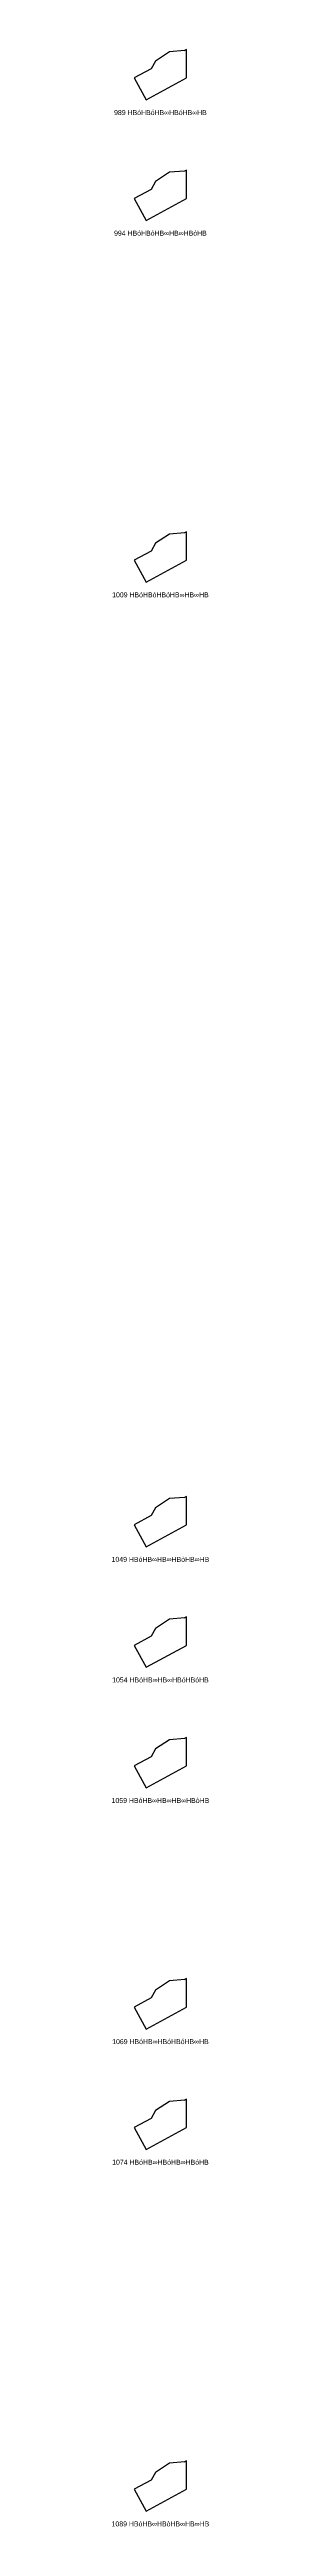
# Model space of a CAD drawing. Header units: millimetres. Extents: x 122552 to 1654769, y -10280102 to 62068.
# Drawn here: x 1342835 to 1364283, y -8826437 to -8278966 of the extents above; entities that cross this region are included whole.
import ezdxf
from ezdxf.enums import TextEntityAlignment as Align

# ---------------------------------------------------------------- set-up
doc = ezdxf.new("R2010")
doc.units = ezdxf.units.MM
doc.styles.add('Arial', font='arial_0.ttf')

msp = doc.modelspace()

# ---------------------------------------------------------------- linework, layer by layer
for points in [[(1350384, -8290112), (1359335, -8285254), (1359335, -8278966), (1358856, -8279225), (1358854, -8279196), (1355566, -8279457), (1352420, -8281502), (1351484, -8283226), (1347747, -8285254)], [(1350384, -8316761), (1359335, -8311903), (1359335, -8305614), (1358856, -8305874), (1358854, -8305844), (1355566, -8306105), (1352420, -8308150), (1351484, -8309875), (1347747, -8311903)], [(1350384, -8396707), (1359335, -8391849), (1359335, -8385560), (1358856, -8385820), (1358854, -8385790), (1355566, -8386051), (1352420, -8388096), (1351484, -8389821), (1347747, -8391849)], [(1350384, -8609896), (1359335, -8605038), (1359335, -8598750), (1358856, -8599009), (1358854, -8598980), (1355566, -8599241), (1352420, -8601286), (1351484, -8603010), (1347747, -8605038)], [(1350384, -8636545), (1359335, -8631687), (1359335, -8625399), (1358856, -8625658), (1358854, -8625629), (1355566, -8625889), (1352420, -8627934), (1351484, -8629659), (1347747, -8631687)], [(1350384, -8663193), (1359335, -8658336), (1359335, -8652047), (1358856, -8652307), (1358854, -8652277), (1355566, -8652538), (1352420, -8654583), (1351484, -8656308), (1347747, -8658336)], [(1350384, -8716491), (1359335, -8711633), (1359335, -8705345), (1358856, -8705604), (1358854, -8705575), (1355566, -8705835), (1352420, -8707880), (1351484, -8709605), (1347747, -8711633)], [(1350384, -8743139), (1359335, -8738282), (1359335, -8731993), (1358856, -8732253), (1358854, -8732223), (1355566, -8732484), (1352420, -8734529), (1351484, -8736254), (1347747, -8738282)], [(1350384, -8823085), (1359335, -8818228), (1359335, -8811939), (1358856, -8812199), (1358854, -8812169), (1355566, -8812430), (1352420, -8814475), (1351484, -8816200), (1347747, -8818228)]]:
    msp.add_lwpolyline(points, close=True)

# ---------------------------------------------------------------- texts
at = {"style": 'Arial'}
for s, p in [('989 HBóHBóHB∞HBóHB∞HB', (1353541, -8292898)), ('994 HBóHBóHB∞HB∞HBóHB', (1353541, -8319547)), ('1009 HBóHBóHBóHB∞HB∞HB', (1353541, -8399493)), ('1049 HBóHB∞HB∞HBòHB∞HB', (1353541, -8612682)), ('1054 HBóHB∞HB∞HBóHBóHB', (1353541, -8639331)), ('1059 HBóHB∞HB∞HB∞HBòHB', (1353541, -8665980)), ('1069 HBóHB∞HBóHBóHB∞HB', (1353541, -8719277)), ('1074 HBóHB∞HBóHB∞HBóHB', (1353541, -8745926)), ('1089 HBóHB∞HBòHB∞HB∞HB', (1353541, -8825872))]:
    msp.add_text(s, height=1100, dxfattribs=at).set_placement(p, align=Align.MIDDLE_CENTER)

doc.saveas('drawing.dxf')
